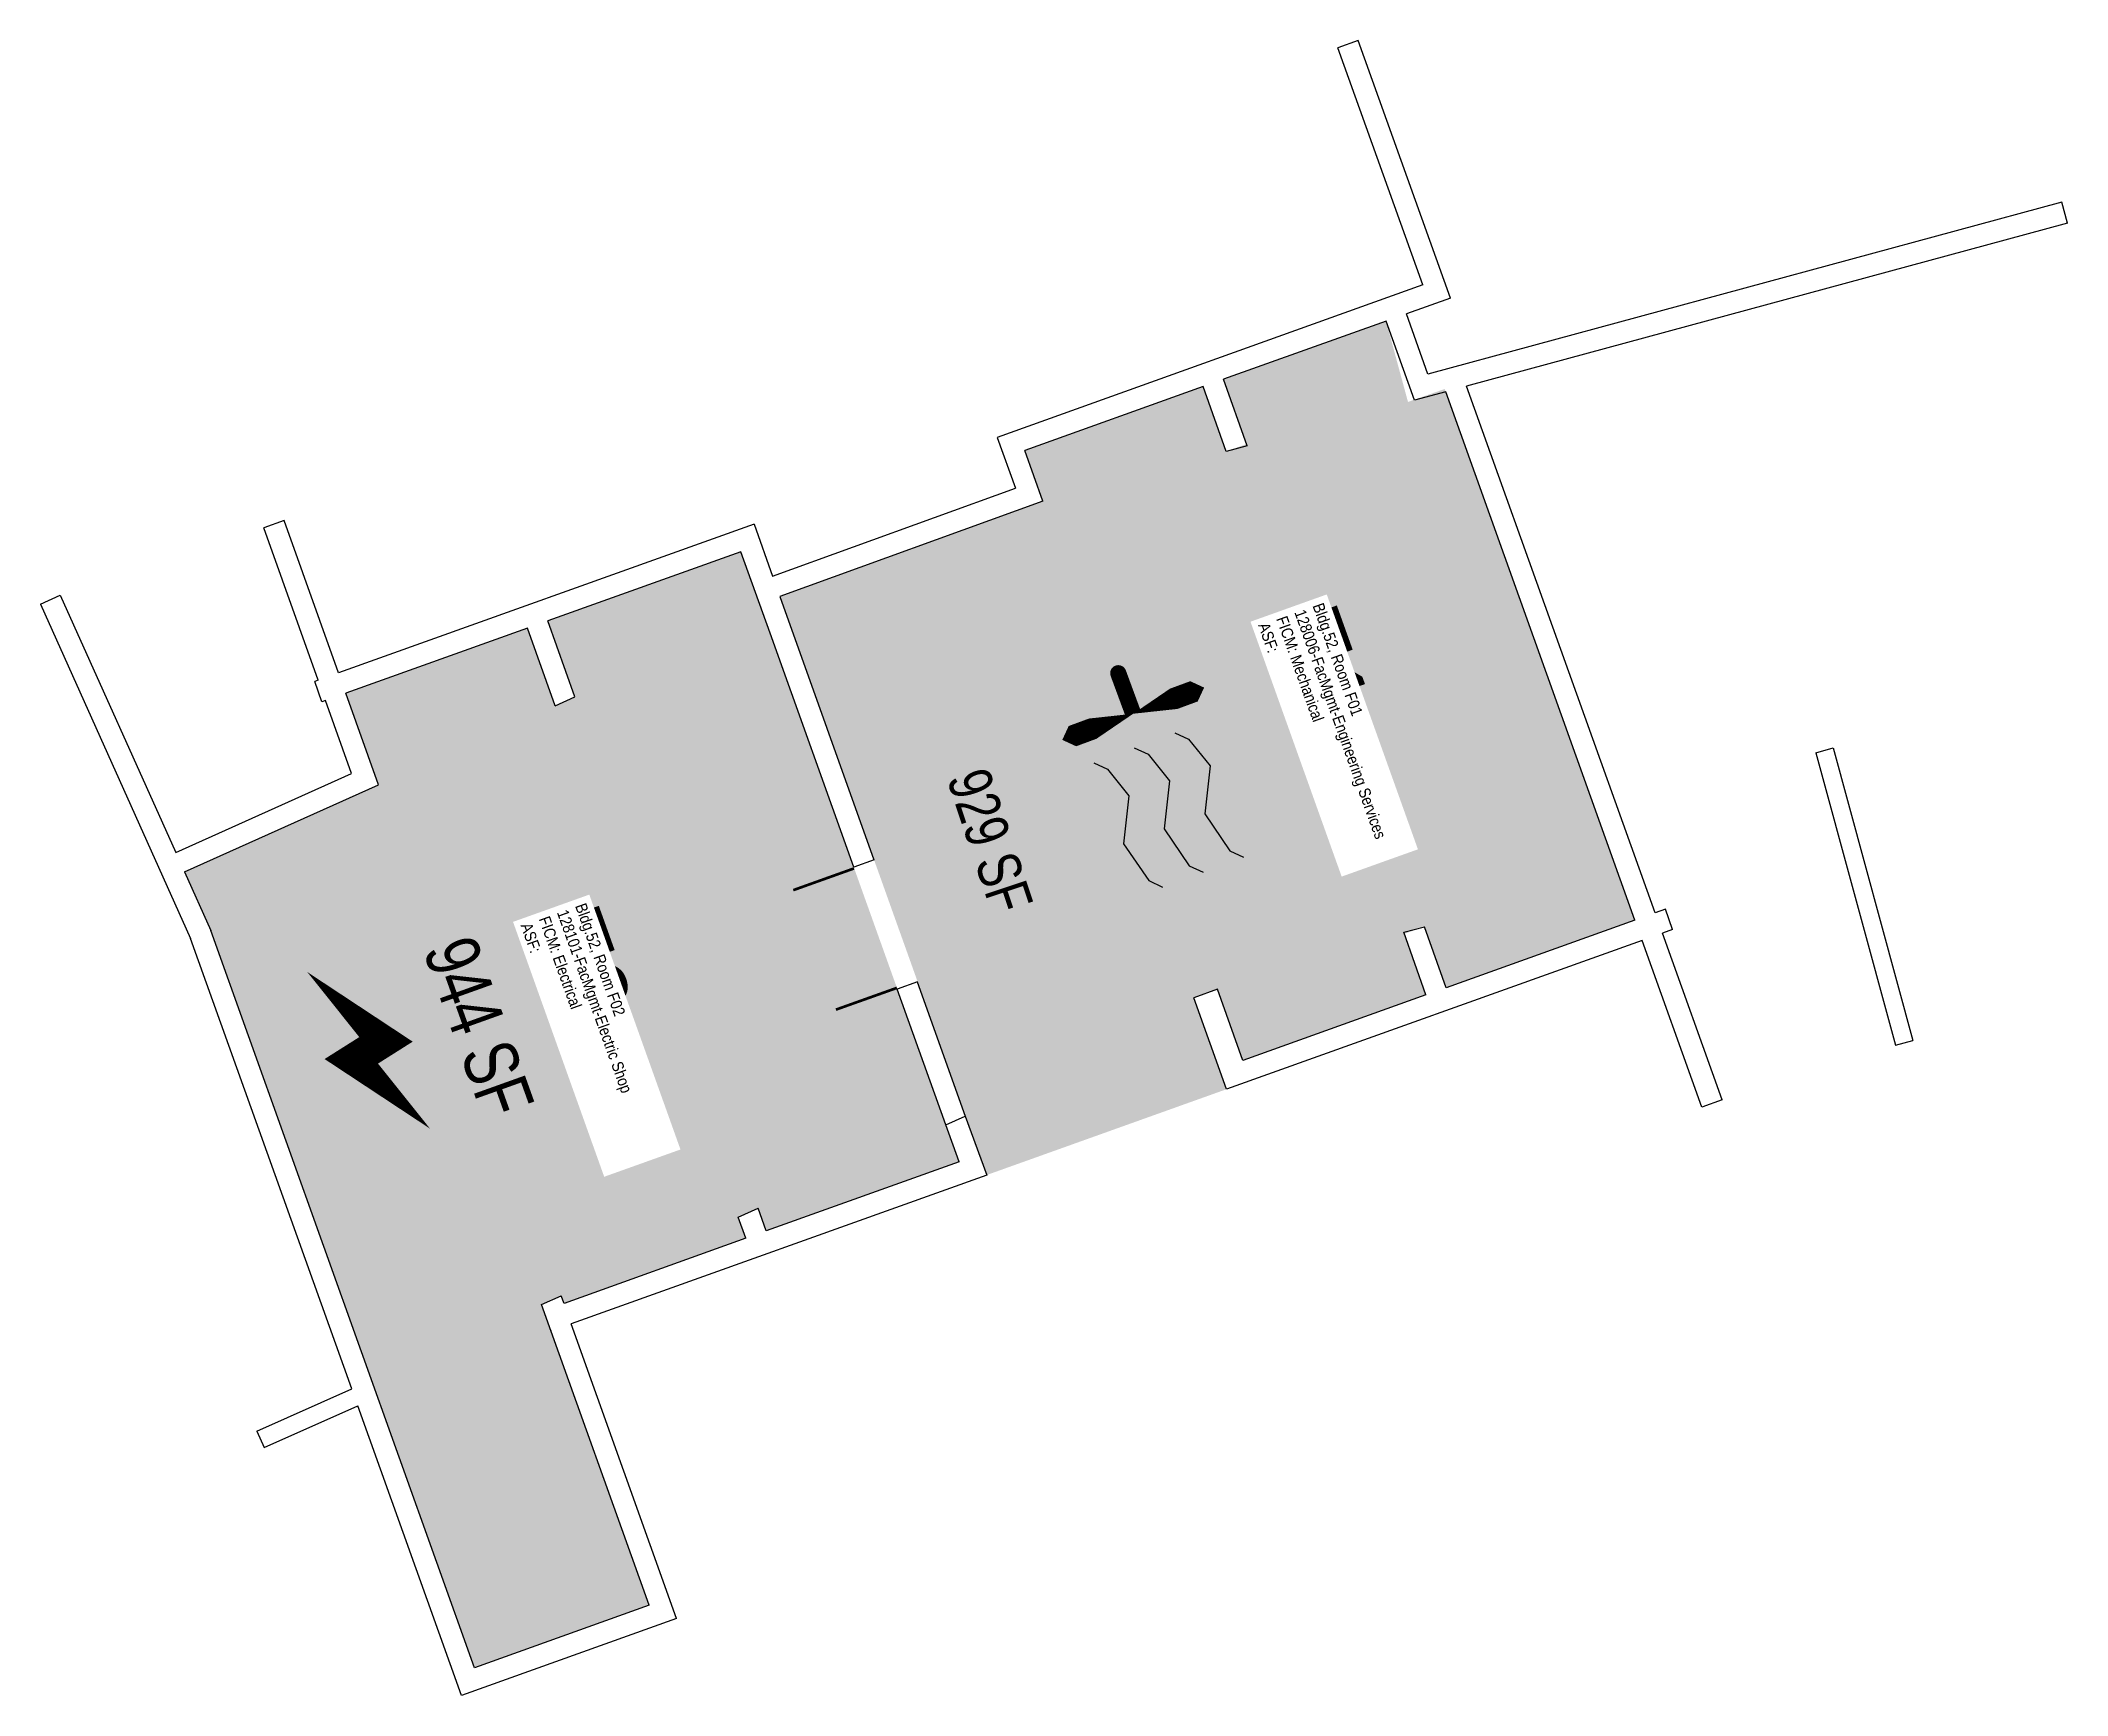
# Model space of a CAD drawing. Header units: inches. Extents: x 69213987 to 69216006, y 27672183 to 27676217.
# Drawn here: x 69214880 to 69216006, y 27675297 to 27676217 of the extents above; entities that cross this region are included whole.
import ezdxf
from ezdxf.enums import TextEntityAlignment as Align

# ---------------------------------------------------------------- set-up
doc = ezdxf.new("R2010")
doc.units = ezdxf.units.IN
doc.header["$LTSCALE"] = 100
doc.header["$MEASUREMENT"] = 0
doc.layers.get('0').update_dxf_attribs({"linetype": 'CONTINUOUS'})
for name, color, linetype in [('A-DOOR', 2, 'CONTINUOUS'), ('A-IDEN-ICON', 4, 'CONTINUOUS'), ('A-IDEN-RNUM', 7, 'CONTINUOUS'), ('A-IDEN-SNUM', 4, 'CONTINUOUS'), ('A-IDEN-VNUM', 4, 'CONTINUOUS'), ('A-WALL', 5, 'CONTINUOUS'), ('AREA-TEXT', 3, 'CONTINUOUS'), ('Rooms-Category-Color', 7, 'CONTINUOUS'), ('Rooms-College-Color', 7, 'CONTINUOUS'), ('Rooms-Department-Color', 7, 'CONTINUOUS'), ('Rooms-Division-Color', 7, 'CONTINUOUS'), ('Rooms-Information', 7, 'CONTINUOUS')]:
    doc.layers.add(name, color=color, linetype=linetype)
doc.styles.add('CP_AREA', font='arial.ttf', dxfattribs={"height": 15})
doc.styles.add('CP_ROOMSNUMBER', font='arial.ttf', dxfattribs={"height": 1})
doc.styles.add('CP_ROOMVNUMBER', font='arial.ttf', dxfattribs={"width": 0.85, "height": 0.075})

msp = doc.modelspace()

# ---------------------------------------------------------------- texts
at = {"layer": 'A-IDEN-RNUM', "style": 'CP_ROOMSNUMBER', "width": 0.85}
for s, p in [('0F01-00', (69215587.7, 27675870.2)), ('0F02-00', (69215177.9, 27675703.4))]:
    msp.add_text(s, height=1, rotation=19.6844, dxfattribs=at).set_placement(p, align=Align.MIDDLE)
at = {"layer": 'A-IDEN-SNUM', "style": 'CP_ROOMSNUMBER', "width": 0.85}
for s, p in [('05200F0100', (69215587.7, 27675870.2)), ('05200F0200', (69215177.9, 27675703.4))]:
    msp.add_text(s, height=1, rotation=19.6844, dxfattribs=at).set_placement(p, align=Align.MIDDLE)
at = {"layer": 'A-IDEN-VNUM', "style": 'CP_ROOMVNUMBER', "width": 0.85}
for s, p in [('F1', (69215587.7, 27675870.2)), ('F2', (69215177.9, 27675703.4))]:
    msp.add_text(s, height=45, rotation=289.68, dxfattribs=at).set_placement(p, align=Align.MIDDLE)
at = {"layer": 'AREA-TEXT', "style": 'CP_AREA', "width": 0.75}
for s, height, rotation, p in [('929 SF', 24, 288.4349, (69215407.2, 27675772.2)), ('944 SF', 30, 289.68, (69215123.1, 27675668.8))]:
    msp.add_text(s, height=height, rotation=rotation, dxfattribs=at).set_placement(p, align=Align.MIDDLE_CENTER)

# ---------------------------------------------------------------- blocks, each defined once
blk = doc.blocks.new('CPELECT')
blk.add_lwpolyline([(0.0623, 0.0629, 0, 0.03, 0), (0.0105, -0.0168, 0.03, 0.03, 0), (-0.0105, 0.0068, 0.03, 0, 0), (-0.0623, -0.0729, 0.03, 0, 0)], format="xyseb")
blk = doc.blocks.new('CPMECH')
for p, q in [((0.015, 0.035), (0.045, 0.045)), ((0.045, 0.045), (0.085, 0.025)), ((0.125, 0.035), (0.135, 0.045)), ((0.005, 0.025), (0.015, 0.035)), ((0.085, 0.025), (0.125, 0.035)), ((0.015, -0.005), (0.045, 0.005)), ((0.045, 0.005), (0.085, -0.015)), ((0.125, -0.005), (0.135, 0.005)), ((0.005, -0.015), (0.015, -0.005)), ((0.085, -0.015), (0.125, -0.005)), ((0.015, -0.045), (0.045, -0.035)), ((0.045, -0.035), (0.085, -0.055)), ((0.125, -0.045), (0.135, -0.035)), ((0.005, -0.055), (0.015, -0.045)), ((0.085, -0.055), (0.125, -0.045))]:
    blk.add_line(p, q)
for points in [[(-0.025, -0.005, 0, 0.02, 0), (-0.025, 0.035, 0.02, 0.02, 0), (-0.025, 0.055, 0.02, 0, 0), (-0.025, 0.065, 0, 0, 0)], [(-0.025, -0.005, 0, 0.02, 0), (-0.025, -0.045, 0.02, 0.02, 0), (-0.025, -0.065, 0.02, 0, 0), (-0.025, -0.075, 0, 0, 0)]]:
    blk.add_lwpolyline(points, format="xyseb")
at = {"const_width": 0.0075}
blk.add_lwpolyline([(-0.0682, -0.0069, 1), (-0.0618, -0.0031, 1)], format="xyb", close=True, dxfattribs=at)
at = {"const_width": 0.015}
blk.add_lwpolyline([(-0.025, -0.005), (-0.065, -0.005)], dxfattribs=at)

# ---------------------------------------------------------------- hatches: boundary and pattern name
at = {"layer": 'Rooms-Category-Color', "true_color": 0xadadad}
for points in [[(69215627.2, 27676061), (69215536.9, 27676028.7), (69215549.7, 27675992.7), (69215538.4, 27675988.6), (69215525.6, 27676024.6), (69215426.5, 27675989.2), (69215436.5, 27675961), (69215290.4, 27675907.9), (69215405.3, 27675586.5), (69215538.6, 27675634.2), (69215520.4, 27675685), (69215533.6, 27675689.8), (69215547.7, 27675650.2), (69215649.4, 27675686.6), (69215637.3, 27675720.5), (69215648.6, 27675724.5), (69215660.7, 27675690.6), (69215765.5, 27675728.1), (69215659.8, 27676023.3), (69215639.4, 27676016.1)], [(69215268.7, 27675932.8), (69215161.4, 27675894.4), (69215176.5, 27675852.2), (69215165.5, 27675847.3), (69215150.1, 27675890.3), (69215049.1, 27675854.2), (69215067.3, 27675803.3), (69214959.5, 27675754.9), (69214974.1, 27675722.4), (69215120.7, 27675312.6), (69215217.7, 27675347.4), (69215157.9, 27675514.5), (69215168.9, 27675519.4), (69215170.4, 27675515.2), (69215271.4, 27675551.4), (69215267.2, 27675563.1), (69215278.2, 27675568), (69215282.7, 27675555.4), (69215390, 27675593.8)]]:
    msp.add_hatch(color=253, dxfattribs=at).paths.add_polyline_path(points)
at = {"layer": 'Rooms-College-Color', "true_color": 0xadadad}
for points in [[(69215627.2, 27676061), (69215536.9, 27676028.7), (69215549.7, 27675992.7), (69215538.4, 27675988.6), (69215525.6, 27676024.6), (69215426.5, 27675989.2), (69215436.5, 27675961), (69215290.4, 27675907.9), (69215405.3, 27675586.5), (69215538.6, 27675634.2), (69215520.4, 27675685), (69215533.6, 27675689.8), (69215547.7, 27675650.2), (69215649.4, 27675686.6), (69215637.3, 27675720.5), (69215648.6, 27675724.5), (69215660.7, 27675690.6), (69215765.5, 27675728.1), (69215659.8, 27676023.3), (69215639.4, 27676016.1)], [(69215268.7, 27675932.8), (69215161.4, 27675894.4), (69215176.5, 27675852.2), (69215165.5, 27675847.3), (69215150.1, 27675890.3), (69215049.1, 27675854.2), (69215067.3, 27675803.3), (69214959.5, 27675754.9), (69214974.1, 27675722.4), (69215120.7, 27675312.6), (69215217.7, 27675347.4), (69215157.9, 27675514.5), (69215168.9, 27675519.4), (69215170.4, 27675515.2), (69215271.4, 27675551.4), (69215267.2, 27675563.1), (69215278.2, 27675568), (69215282.7, 27675555.4), (69215390, 27675593.8)]]:
    msp.add_hatch(color=253, dxfattribs=at).paths.add_polyline_path(points)
at = {"layer": 'Rooms-Department-Color', "true_color": 0xacacac}
for points in [[(69215627.2, 27676061), (69215536.9, 27676028.7), (69215549.7, 27675992.7), (69215538.4, 27675988.6), (69215525.6, 27676024.6), (69215426.5, 27675989.2), (69215436.5, 27675961), (69215290.4, 27675907.9), (69215405.3, 27675586.5), (69215538.6, 27675634.2), (69215520.4, 27675685), (69215533.6, 27675689.8), (69215547.7, 27675650.2), (69215649.4, 27675686.6), (69215637.3, 27675720.5), (69215648.6, 27675724.5), (69215660.7, 27675690.6), (69215765.5, 27675728.1), (69215659.8, 27676023.3), (69215639.4, 27676016.1)], [(69215268.7, 27675932.8), (69215161.4, 27675894.4), (69215176.5, 27675852.2), (69215165.5, 27675847.3), (69215150.1, 27675890.3), (69215049.1, 27675854.2), (69215067.3, 27675803.3), (69214959.5, 27675754.9), (69214974.1, 27675722.4), (69215120.7, 27675312.6), (69215217.7, 27675347.4), (69215157.9, 27675514.5), (69215168.9, 27675519.4), (69215170.4, 27675515.2), (69215271.4, 27675551.4), (69215267.2, 27675563.1), (69215278.2, 27675568), (69215282.7, 27675555.4), (69215390, 27675593.8)]]:
    msp.add_hatch(color=253, dxfattribs=at).paths.add_polyline_path(points)
at = {"layer": 'Rooms-Division-Color', "true_color": 0xadadad}
for points in [[(69215627.2, 27676061), (69215536.9, 27676028.7), (69215549.7, 27675992.7), (69215538.4, 27675988.6), (69215525.6, 27676024.6), (69215426.5, 27675989.2), (69215436.5, 27675961), (69215290.4, 27675907.9), (69215405.3, 27675586.5), (69215538.6, 27675634.2), (69215520.4, 27675685), (69215533.6, 27675689.8), (69215547.7, 27675650.2), (69215649.4, 27675686.6), (69215637.3, 27675720.5), (69215648.6, 27675724.5), (69215660.7, 27675690.6), (69215765.5, 27675728.1), (69215659.8, 27676023.3), (69215639.4, 27676016.1)], [(69215268.7, 27675932.8), (69215161.4, 27675894.4), (69215176.5, 27675852.2), (69215165.5, 27675847.3), (69215150.1, 27675890.3), (69215049.1, 27675854.2), (69215067.3, 27675803.3), (69214959.5, 27675754.9), (69214974.1, 27675722.4), (69215120.7, 27675312.6), (69215217.7, 27675347.4), (69215157.9, 27675514.5), (69215168.9, 27675519.4), (69215170.4, 27675515.2), (69215271.4, 27675551.4), (69215267.2, 27675563.1), (69215278.2, 27675568), (69215282.7, 27675555.4), (69215390, 27675593.8)]]:
    msp.add_hatch(color=253, dxfattribs=at).paths.add_polyline_path(points)

# ---------------------------------------------------------------- linework, layer by layer
at = {"layer": 'A-DOOR'}
for points in [[(69215331.6, 27675756.9, 1.5, 1.5, 0), (69215297.8, 27675744.8, 0, 0, 0), (69215298, 27675744.1, 0, 0, 0.414214), (69215344.9, 27675724.2, 0, 0, 0.414214)], [(69215355.4, 27675690.5, 1.5, 1.5, 0), (69215321.5, 27675678.4, 0, 0, 0), (69215321.2, 27675679.1, 0, 0, -0.414214), (69215344.9, 27675724.2, 0, 0, -0.414214)]]:
    msp.add_lwpolyline(points, format="xyseb", dxfattribs=at)
at = {"layer": 'A-WALL'}
for p, q in [((69215611.8, 27676216.9), (69215600.5, 27676212.9)), ((69215663, 27676073.8), (69215611.8, 27676216.9)), ((69215647.7, 27676081.1), (69215600.5, 27676212.9)), ((69216002.7, 27676127.1), (69215650.5, 27676031.5)), ((69216005.9, 27676115.5), (69216002.7, 27676127.1)), ((69216005.9, 27676115.5), (69215672, 27676024.9)), ((69215647.7, 27676081.1), (69215411.1, 27675996.4)), ((69215663, 27676073.8), (69215638.5, 27676065.1)), ((69215627.2, 27676061), (69215536.9, 27676028.7)), ((69215643, 27676017), (69215627.2, 27676061)), ((69215650.5, 27676031.5), (69215638.5, 27676065.1)), ((69215525.6, 27676024.6), (69215426.5, 27675989.2)), ((69215538.4, 27675988.6), (69215525.6, 27676024.6)), ((69215550, 27675991.8), (69215536.9, 27676028.7)), ((69215776.8, 27675732.2), (69215672, 27676024.9)), ((69215660.4, 27676021.7), (69215643, 27676017)), ((69215765.5, 27675728.1), (69215660.4, 27676021.7)), ((69215411.1, 27675996.4), (69215421.3, 27675968.2)), ((69215436.5, 27675961), (69215426.5, 27675989.2)), ((69215550, 27675991.8), (69215538.4, 27675988.6)), ((69215286.3, 27675919.2), (69215421.3, 27675968.2)), ((69215436.5, 27675961), (69215290.4, 27675907.9)), ((69215014.8, 27675950.2), (69215003.5, 27675946.2)), ((69215033.8, 27675861.4), (69215003.5, 27675946.2)), ((69215045.1, 27675865.5), (69215014.8, 27675950.2)), ((69215276, 27675948.1), (69215045.1, 27675865.5)), ((69215276, 27675948.1), (69215286.3, 27675919.2)), ((69215268.7, 27675932.8), (69215161.4, 27675894.4)), ((69215284.9, 27675887.6), (69215268.7, 27675932.8)), ((69214879.5, 27675903.8), (69214890.5, 27675908.7)), ((69214879.5, 27675903.8), (69214962.9, 27675717.9)), ((69214890.5, 27675908.7), (69214954.6, 27675765.8)), ((69215290.3, 27675907.9), (69215342.5, 27675761.6)), ((69215150.1, 27675890.3), (69215049.1, 27675854.2)), ((69215165.5, 27675847.3), (69215150.1, 27675890.3)), ((69215176.5, 27675852.2), (69215161.4, 27675894.4)), ((69215331.4, 27675757.6), (69215284.9, 27675887.6)), ((69215033.8, 27675861.4), (69215031.9, 27675860.8)), ((69215035.9, 27675849.5), (69215031.9, 27675860.8)), ((69215067.3, 27675803.3), (69215049.1, 27675854.2)), ((69215037.8, 27675850.1), (69215035.9, 27675849.5)), ((69215052.3, 27675809.7), (69215037.8, 27675850.1)), ((69215052.3, 27675809.7), (69215037.8, 27675850.1)), ((69215165.5, 27675847.3), (69215176.5, 27675852.2)), ((69215866, 27675821.2), (69215875.6, 27675823.8)), ((69215866, 27675821.2), (69215910.3, 27675658.6)), ((69215875.6, 27675823.8), (69215920, 27675661.2)), ((69214954.6, 27675765.8), (69215052.3, 27675809.7)), ((69214959.5, 27675754.9), (69215067.3, 27675803.3)), ((69214959.5, 27675754.9), (69214974.1, 27675722.4)), ((69215342.7, 27675761.7), (69215331.4, 27675757.6)), ((69215782.4, 27675734.2), (69215776.8, 27675732.2)), ((69215786.4, 27675722.9), (69215782.4, 27675734.2)), ((69215052.5, 27675467.6), (69214962.9, 27675717.9)), ((69215120.7, 27675312.6), (69214974.1, 27675722.4)), ((69215637, 27675721.4), (69215648.6, 27675724.5)), ((69215649.4, 27675686.6), (69215637, 27675721.4)), ((69215660.7, 27675690.6), (69215648.6, 27675724.5)), ((69215765.5, 27675728.1), (69215660.7, 27675690.6)), ((69215786.4, 27675722.9), (69215780.8, 27675720.9)), ((69215813.9, 27675628.3), (69215780.8, 27675720.9)), ((69215769.5, 27675716.8), (69215538.6, 27675634.2)), ((69215802.6, 27675624.3), (69215769.5, 27675716.8)), ((69215366.9, 27675693.9), (69215355.6, 27675689.8)), ((69215382.6, 27675614.4), (69215355.6, 27675689.8)), ((69215366.7, 27675693.8), (69215393.3, 27675619.2)), ((69215533.6, 27675689.8), (69215520.4, 27675685)), ((69215538.6, 27675634.2), (69215520.4, 27675685)), ((69215547.7, 27675650.2), (69215533.6, 27675689.8)), ((69215649.4, 27675686.6), (69215547.7, 27675650.2)), ((69215910.3, 27675658.6), (69215920, 27675661.2)), ((69215813.9, 27675628.3), (69215802.6, 27675624.3)), ((69215382.6, 27675614.4), (69215393.3, 27675619.2)), ((69215393.3, 27675619.2), (69215405.3, 27675586.5)), ((69215390, 27675593.8), (69215382.6, 27675614.4)), ((69215405.3, 27675586.5), (69215174.4, 27675503.9)), ((69215390, 27675593.8), (69215282.7, 27675555.4)), ((69215267.2, 27675563.1), (69215278.2, 27675568)), ((69215271.4, 27675551.4), (69215267.2, 27675563.1)), ((69215282.7, 27675555.4), (69215278.2, 27675568)), ((69215271.4, 27675551.4), (69215170.4, 27675515.2)), ((69215157.9, 27675514.5), (69215168.9, 27675519.4)), ((69215170.4, 27675515.2), (69215168.9, 27675519.4)), ((69215217.7, 27675347.4), (69215157.9, 27675514.5)), ((69215233, 27675340.1), (69215174.4, 27675503.9)), ((69215163.1, 27675499.9), (69215163.5, 27675500)), ((69214999.7, 27675444.2), (69215052.5, 27675467.6)), ((69215003.8, 27675435.1), (69215055.8, 27675458.2)), ((69215113.4, 27675297.3), (69215055.8, 27675458.2)), ((69214999.7, 27675444.2), (69215003.8, 27675435.1)), ((69215217.7, 27675347.4), (69215120.7, 27675312.6)), ((69215233, 27675340.1), (69215113.4, 27675297.3))]:
    msp.add_line(p, q, dxfattribs=at)

# ---------------------------------------------------------------- block references
at = {"layer": 'A-IDEN-ICON'}
for name, p, xscale, yscale, zscale, rotation in [('CPMECH', (69215494.7, 27675829.8), 599.9999999978834, 599.9999999978834, 599.9999999978834, 290.24078493488), ('CPELECT', (69215064.8, 27675655.3), 599.9999999976307, 599.9999999976307, 599.9999999976307, 260.6187077493468)]:
    msp.add_blockref(name, p, dxfattribs=dict(at, xscale=xscale, yscale=yscale, zscale=zscale, rotation=rotation))

msp.set_redraw_order([(e.dxf.handle, doc.entitydb.next_handle()) for e in msp.query("TEXT MTEXT ATTDEF DIMENSION ARC_DIMENSION")])  # texts and dimensions are drawn at this point

# ---------------------------------------------------------------- next in the draw order: texts
at = {"layer": 'Rooms-Information', "char_height": 6.429, "width": 144, "attachment_point": 7, "rotation": 289.68, "style": 'CP_ROOMVNUMBER', "bg_fill": 3, "box_fill_scale": 1.5, "bg_fill_color": 256, "bg_fill_true_color": 13158600, "bg_fill_transparency": 0}
for s, insert in [('Bldg.52, Room F01^M^J128006-FacMgmt-Engineering Services^M^JFICM: Mechanical^M^JASF: ', (69215555.9, 27675892)), ('Bldg.52, Room F02^M^J128101-FacMgmt-Electric Shop^M^JFICM: Electrical^M^JASF: ', (69215146.1, 27675725.2))]:
    msp.add_mtext(s, dxfattribs=dict(at, insert=insert))

doc.saveas('drawing.dxf')
